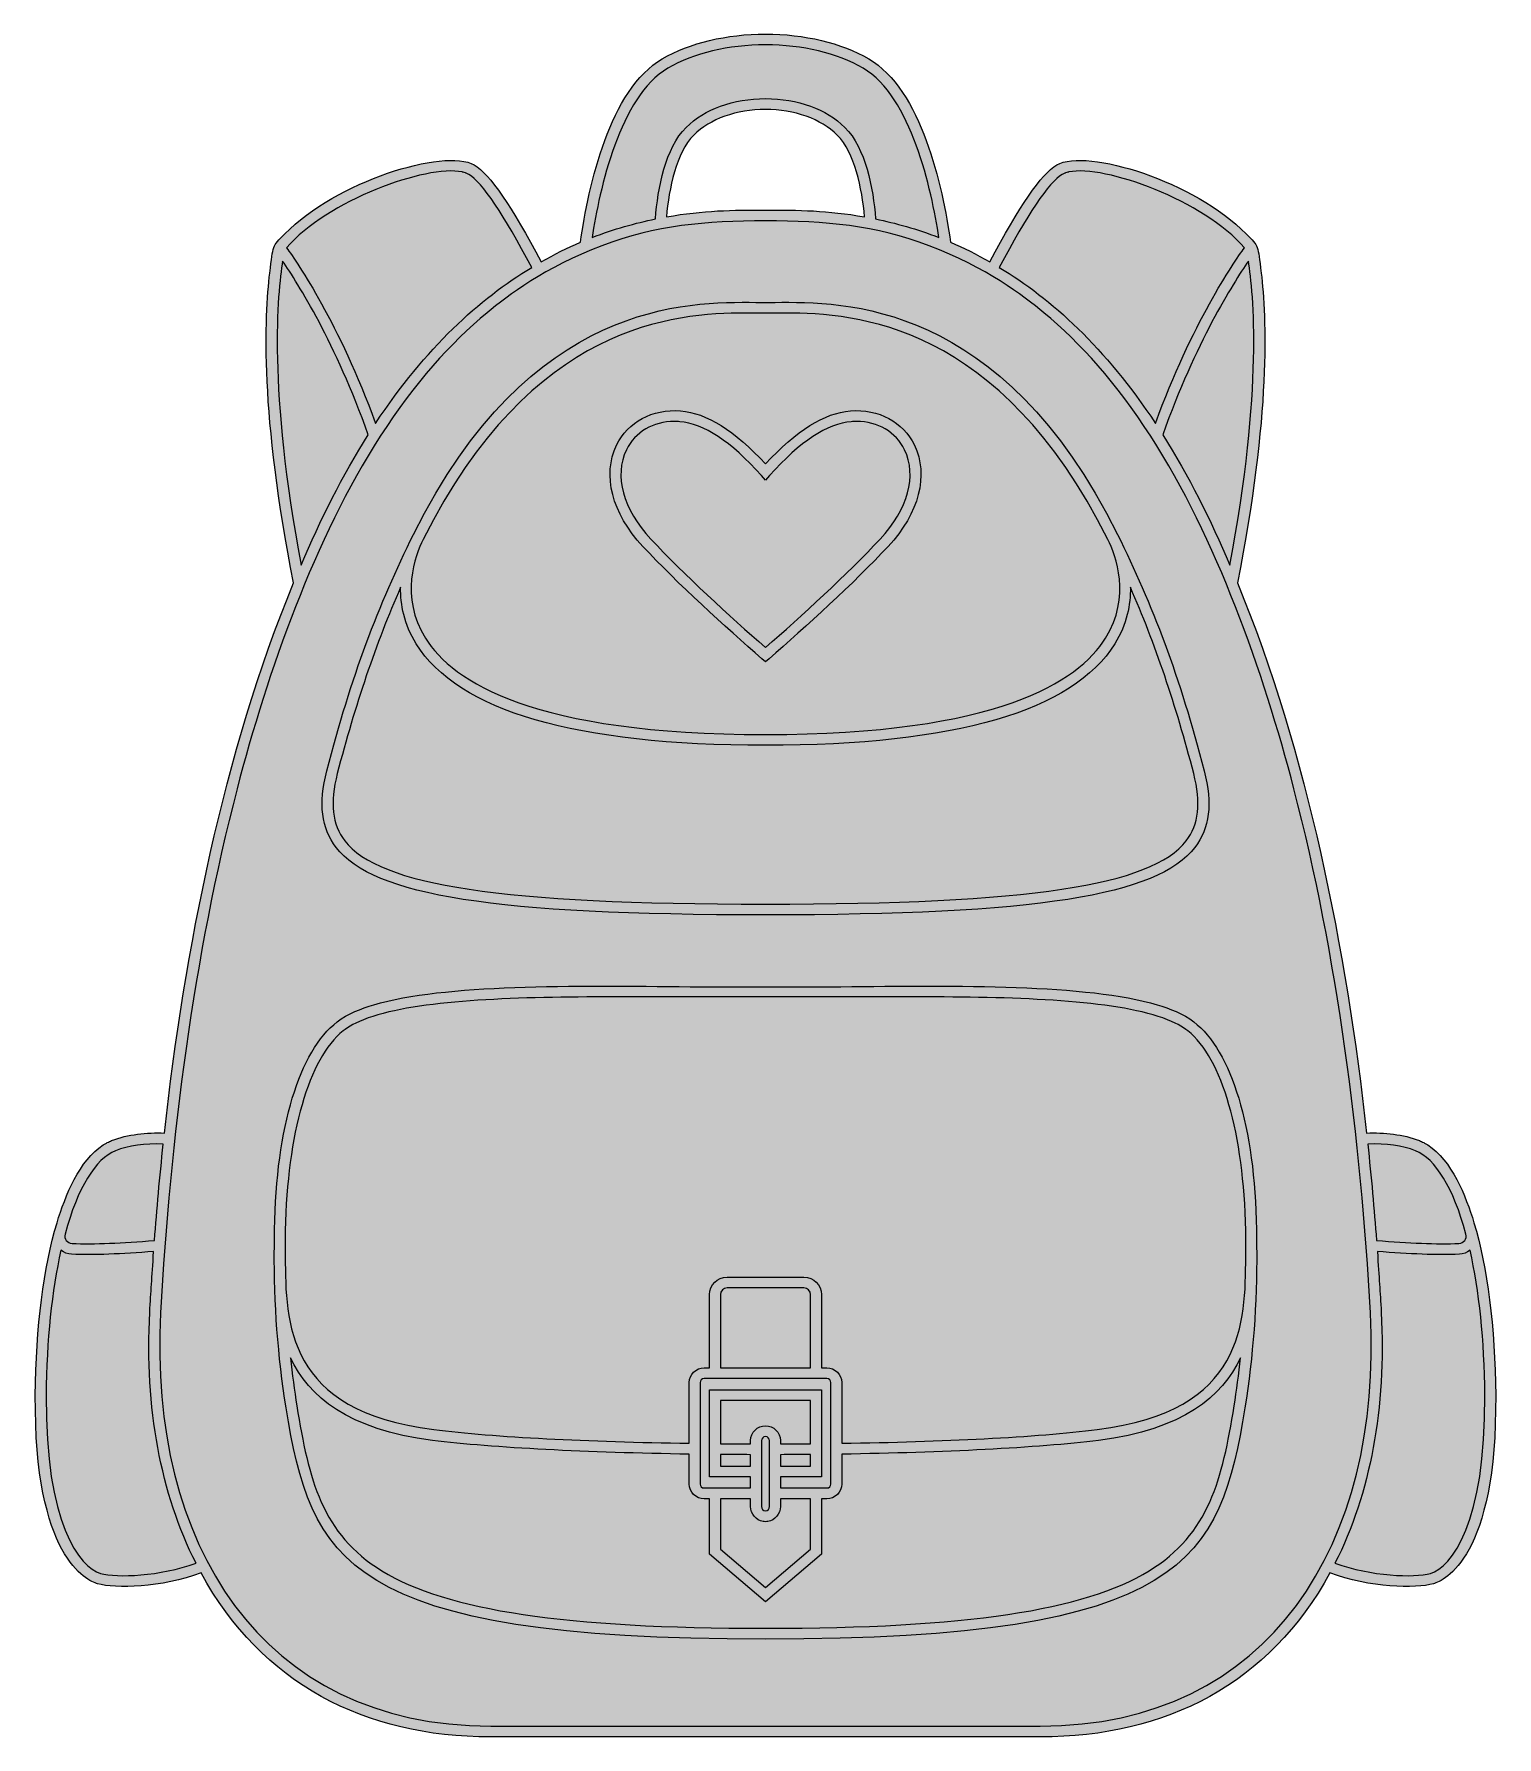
# Model space of a CAD drawing. Header units: inches. Extents: x 0.31 to 3.69, y -3.96 to -0.04.
import ezdxf

# ---------------------------------------------------------------- set-up
doc = ezdxf.new("R2010")
doc.units = ezdxf.units.IN
doc.header["$MEASUREMENT"] = 0
doc.layers.add('Backpack', color=7, linetype='Continuous', lineweight=0)

msp = doc.modelspace()

# ---------------------------------------------------------------- hatches: boundary and pattern name
at = {"layer": 'Backpack', "true_color": 0xf8e0c5, "transparency": 33554687}
h = msp.add_hatch(color=254, dxfattribs=at)
h.dxf.hatch_style = 2
edge = h.paths.add_edge_path()
edge.add_spline(control_points=[(2, -0.4442), (1.9241, -0.4442), (1.8577, -0.4447), (1.7717, -0.4599), (1.7777, -0.3935), (1.7937, -0.3125), (1.8349, -0.2713), (1.8718, -0.2345), (1.9335, -0.2124), (2, -0.2124), (2.0665, -0.2124), (2.1282, -0.2345), (2.1651, -0.2713), (2.2063, -0.3125), (2.2223, -0.3935), (2.2283, -0.4599), (2.1423, -0.4447), (2.0759, -0.4442), (2, -0.4442)], knot_values=[0, 0, 0, 0, 1, 1, 1, 2, 2, 2, 3, 3, 3, 4, 4, 4, 5, 5, 5, 6, 6, 6, 6], degree=3, periodic=0)
edge = h.paths.add_edge_path()
edge.add_spline(control_points=[(3.6328, -2.7781), (3.6142, -2.7162), (3.5808, -2.6338), (3.5264, -2.5989), (3.5255, -2.5984), (3.5178, -2.5939), (3.517, -2.5935), (3.5137, -2.5918), (3.5104, -2.5903), (3.507, -2.589), (3.469, -2.5741), (3.4263, -2.57), (3.3852, -2.5714), (3.3387, -2.1503), (3.2495, -1.6969), (3.0878, -1.3036), (3.1645, -0.9173), (3.1548, -0.6899), (3.1424, -0.5894), (3.1341, -0.5224), (3.1381, -0.5299), (3.1079, -0.4991), (2.9901, -0.379), (2.7403, -0.3), (2.6712, -0.3404), (2.6358, -0.3612), (2.584, -0.4363), (2.5173, -0.5637), (2.4866, -0.5462), (2.4562, -0.5313), (2.4265, -0.5186), (2.4078, -0.3872), (2.359, -0.166), (2.2378, -0.0958), (2.1742, -0.0589), (2.0897, -0.0386), (2, -0.0386), (1.9103, -0.0386), (1.8258, -0.0589), (1.7622, -0.0958), (1.641, -0.166), (1.5922, -0.3872), (1.5735, -0.5186), (1.5438, -0.5313), (1.5134, -0.5462), (1.4827, -0.5637), (1.416, -0.4363), (1.3642, -0.3612), (1.3288, -0.3404), (1.2597, -0.3), (1.0099, -0.379), (0.8921, -0.4991), (0.8619, -0.5299), (0.8659, -0.5224), (0.8576, -0.5894), (0.8452, -0.6899), (0.8355, -0.9173), (0.9122, -1.3036), (0.7505, -1.6969), (0.6613, -2.1503), (0.6148, -2.5714), (0.5737, -2.57), (0.531, -2.5741), (0.493, -2.589), (0.4896, -2.5903), (0.4863, -2.5918), (0.483, -2.5935), (0.4822, -2.5939), (0.4745, -2.5984), (0.4736, -2.5989), (0.4192, -2.6338), (0.3858, -2.7162), (0.3672, -2.7781), (0.3364, -2.8805), (0.3184, -3.0175), (0.3171, -3.1761), (0.3142, -3.5495), (0.436, -3.6033), (0.4605, -3.6102), (0.5015, -3.6219), (0.608, -3.6193), (0.6993, -3.5853), (0.839, -3.8406), (1.0757, -3.9632), (1.3667, -3.9632), (1.3667, -3.9632), (2.6333, -3.9632), (2.6333, -3.9632), (2.9243, -3.9632), (3.161, -3.8406), (3.3007, -3.5853), (3.392, -3.6193), (3.4985, -3.6219), (3.5395, -3.6102), (3.564, -3.6033), (3.6858, -3.5495), (3.6829, -3.1761), (3.6816, -3.0175), (3.6636, -2.8805), (3.6328, -2.7781)], knot_values=[0, 0, 0, 0, 1, 1, 1, 2, 2, 2, 3, 3, 3, 4, 4, 4, 5, 5, 5, 6, 6, 6, 7, 7, 7, 8, 8, 8, 9, 9, 9, 10, 10, 10, 11, 11, 11, 12, 12, 12, 13, 13, 13, 14, 14, 14, 15, 15, 15, 16, 16, 16, 17, 17, 17, 18, 18, 18, 19, 19, 19, 20, 20, 20, 21, 21, 21, 22, 22, 22, 23, 23, 23, 24, 24, 24, 25, 25, 25, 26, 26, 26, 27, 27, 27, 28, 28, 28, 29, 29, 29, 30, 30, 30, 31, 31, 31, 32, 32, 32, 33, 33, 33, 33], degree=3, periodic=0)
at = {"layer": 'Backpack', "true_color": 0x333333, "transparency": 33554687}
h = msp.add_hatch(color=250, dxfattribs=at)
h.dxf.hatch_style = 2
edge = h.paths.add_edge_path()
edge.add_spline(control_points=[(3.1068, -2.8575), (3.106, -3.0072), (3.105, -3.2124), (2.7647, -3.2549), (2.624, -3.2725), (2.4074, -3.283), (2.1757, -3.2865), (2.1757, -3.2865), (2.1757, -3.1467), (2.1757, -3.1467), (2.1757, -3.1278), (2.1603, -3.1125), (2.1415, -3.1125), (2.1415, -3.1125), (2.1289, -3.1125), (2.1289, -3.1125), (2.1289, -3.1125), (2.1289, -2.9438), (2.1289, -2.9438), (2.1289, -2.9215), (2.1108, -2.9034), (2.0885, -2.9034), (2.0885, -2.9034), (1.9115, -2.9034), (1.9115, -2.9034), (1.8892, -2.9034), (1.8711, -2.9215), (1.8711, -2.9438), (1.8711, -2.9438), (1.8711, -3.1125), (1.8711, -3.1125), (1.8711, -3.1125), (1.8585, -3.1125), (1.8585, -3.1125), (1.8397, -3.1125), (1.8243, -3.1278), (1.8243, -3.1467), (1.8243, -3.1467), (1.8243, -3.2865), (1.8243, -3.2865), (1.5926, -3.283), (1.376, -3.2725), (1.2353, -3.2549), (0.895, -3.2124), (0.894, -3.0072), (0.8932, -2.8575), (0.8932, -2.8575), (0.8932, -2.7961), (0.8932, -2.7961), (0.8974, -2.5731), (0.9474, -2.399), (1.0266, -2.3362), (1.0392, -2.3263), (1.0541, -2.317), (1.084, -2.3063), (1.1992, -2.2654), (1.4148, -2.2578), (1.6286, -2.2578), (1.6286, -2.2578), (2.3714, -2.2578), (2.3714, -2.2578), (2.5852, -2.2578), (2.8008, -2.2654), (2.916, -2.3063), (2.9459, -2.317), (2.9608, -2.3263), (2.9734, -2.3362), (3.0526, -2.399), (3.1026, -2.5731), (3.1068, -2.7961), (3.1068, -2.7961), (3.1068, -2.8575), (3.1068, -2.8575)], knot_values=[0, 0, 0, 0, 1, 1, 1, 2, 2, 2, 3, 3, 3, 4, 4, 4, 5, 5, 5, 6, 6, 6, 7, 7, 7, 8, 8, 8, 9, 9, 9, 10, 10, 10, 11, 11, 11, 12, 12, 12, 13, 13, 13, 14, 14, 14, 15, 15, 15, 16, 16, 16, 17, 17, 17, 18, 18, 18, 19, 19, 19, 20, 20, 20, 21, 21, 21, 22, 22, 22, 23, 23, 23, 24, 24, 24, 24], degree=3, periodic=0)
edge = h.paths.add_edge_path()
edge.add_spline(control_points=[(1.9658, -3.3127), (1.9658, -3.3127), (1.9658, -3.3391), (1.9658, -3.3391), (1.9658, -3.3391), (1.8961, -3.3391), (1.8961, -3.3391), (1.8961, -3.3391), (1.8961, -3.3124), (1.8961, -3.3124), (1.9193, -3.3126), (1.9425, -3.3126), (1.9658, -3.3127)], knot_values=[0, 0, 0, 0, 1, 1, 1, 2, 2, 2, 3, 3, 3, 4, 4, 4, 4], degree=3, periodic=0)
edge = h.paths.add_edge_path()
edge.add_spline(control_points=[(2.0092, -3.2802), (2.0092, -3.2802), (2.0092, -3.4318), (2.0092, -3.4318), (2.0092, -3.4371), (2.0056, -3.4422), (2, -3.4422), (1.9944, -3.4422), (1.9908, -3.4371), (1.9908, -3.4318), (1.9908, -3.4318), (1.9908, -3.2802), (1.9908, -3.2802), (1.9908, -3.2751), (1.9949, -3.271), (2, -3.271), (2.0051, -3.271), (2.0092, -3.2751), (2.0092, -3.2802)], knot_values=[0, 0, 0, 0, 1, 1, 1, 2, 2, 2, 3, 3, 3, 4, 4, 4, 5, 5, 5, 6, 6, 6, 6], degree=3, periodic=0)
edge = h.paths.add_edge_path()
edge.add_spline(control_points=[(2.1039, -3.3124), (2.1039, -3.3124), (2.1039, -3.3391), (2.1039, -3.3391), (2.1039, -3.3391), (2.0342, -3.3391), (2.0342, -3.3391), (2.0342, -3.3391), (2.0342, -3.3127), (2.0342, -3.3127), (2.0575, -3.3126), (2.0807, -3.3126), (2.1039, -3.3124)], knot_values=[0, 0, 0, 0, 1, 1, 1, 2, 2, 2, 3, 3, 3, 4, 4, 4, 4], degree=3, periodic=0)
edge = h.paths.add_edge_path()
edge.add_spline(control_points=[(2.0342, -3.2877), (2.0342, -3.2877), (2.0342, -3.2802), (2.0342, -3.2802), (2.0342, -3.2613), (2.0188, -3.246), (2, -3.246), (1.9812, -3.246), (1.9658, -3.2613), (1.9658, -3.2802), (1.9658, -3.2802), (1.9658, -3.2877), (1.9658, -3.2877), (1.9425, -3.2876), (1.9193, -3.2876), (1.8961, -3.2874), (1.8961, -3.2874), (1.8961, -3.1879), (1.8961, -3.1879), (1.8961, -3.1879), (2.1039, -3.1879), (2.1039, -3.1879), (2.1039, -3.1879), (2.1039, -3.2874), (2.1039, -3.2874), (2.0807, -3.2876), (2.0575, -3.2876), (2.0342, -3.2877)], knot_values=[0, 0, 0, 0, 1, 1, 1, 2, 2, 2, 3, 3, 3, 4, 4, 4, 5, 5, 5, 6, 6, 6, 7, 7, 7, 8, 8, 8, 9, 9, 9, 9], degree=3, periodic=0)
edge = h.paths.add_edge_path()
edge.add_spline(control_points=[(1.9945, -3.4668), (1.9963, -3.467), (1.9982, -3.4672), (2, -3.4672), (2.0018, -3.4672), (2.0037, -3.467), (2.0055, -3.4668), (2.0219, -3.4641), (2.0342, -3.4491), (2.0342, -3.4318), (2.0342, -3.4318), (2.0342, -3.4145), (2.0342, -3.4145), (2.0342, -3.4145), (2.1039, -3.4145), (2.1039, -3.4145), (2.1039, -3.4145), (2.1039, -3.5305), (2.1039, -3.5305), (2.1039, -3.5305), (2, -3.619), (2, -3.619), (2, -3.619), (1.8961, -3.5305), (1.8961, -3.5305), (1.8961, -3.5305), (1.8961, -3.4145), (1.8961, -3.4145), (1.8961, -3.4145), (1.9658, -3.4145), (1.9658, -3.4145), (1.9658, -3.4145), (1.9658, -3.4318), (1.9658, -3.4318), (1.9658, -3.4491), (1.9781, -3.4641), (1.9945, -3.4668)], knot_values=[0, 0, 0, 0, 1, 1, 1, 2, 2, 2, 3, 3, 3, 4, 4, 4, 5, 5, 5, 6, 6, 6, 7, 7, 7, 8, 8, 8, 9, 9, 9, 10, 10, 10, 11, 11, 11, 12, 12, 12, 12], degree=3, periodic=0)
edge = h.paths.add_edge_path()
edge.add_spline(control_points=[(1.8961, -3.1125), (1.8961, -3.1125), (1.8961, -2.9438), (1.8961, -2.9438), (1.8961, -2.9353), (1.903, -2.9284), (1.9115, -2.9284), (1.9115, -2.9284), (2.0885, -2.9284), (2.0885, -2.9284), (2.097, -2.9284), (2.1039, -2.9353), (2.1039, -2.9438), (2.1039, -2.9438), (2.1039, -3.1125), (2.1039, -3.1125), (2.1039, -3.1125), (1.8961, -3.1125), (1.8961, -3.1125)], knot_values=[0, 0, 0, 0, 1, 1, 1, 2, 2, 2, 3, 3, 3, 4, 4, 4, 5, 5, 5, 6, 6, 6, 6], degree=3, periodic=0)
edge = h.paths.add_edge_path()
edge.add_spline(control_points=[(2.1415, -3.1375), (2.1465, -3.1375), (2.1507, -3.1416), (2.1507, -3.1467), (2.1507, -3.1467), (2.1507, -3.3803), (2.1507, -3.3803), (2.1507, -3.3854), (2.1465, -3.3895), (2.1415, -3.3895), (2.1415, -3.3895), (2.0342, -3.3895), (2.0342, -3.3895), (2.0342, -3.3895), (2.0342, -3.3641), (2.0342, -3.3641), (2.0342, -3.3641), (2.1289, -3.3641), (2.1289, -3.3641), (2.1289, -3.3641), (2.1289, -3.1629), (2.1289, -3.1629), (2.1289, -3.1629), (1.8711, -3.1629), (1.8711, -3.1629), (1.8711, -3.1629), (1.8711, -3.3641), (1.8711, -3.3641), (1.8711, -3.3641), (1.9658, -3.3641), (1.9658, -3.3641), (1.9658, -3.3641), (1.9658, -3.3895), (1.9658, -3.3895), (1.9658, -3.3895), (1.8585, -3.3895), (1.8585, -3.3895), (1.8535, -3.3895), (1.8493, -3.3854), (1.8493, -3.3803), (1.8493, -3.3803), (1.8493, -3.1467), (1.8493, -3.1467), (1.8493, -3.1416), (1.8535, -3.1375), (1.8585, -3.1375), (1.8585, -3.1375), (2.1415, -3.1375), (2.1415, -3.1375)], knot_values=[0, 0, 0, 0, 1, 1, 1, 2, 2, 2, 3, 3, 3, 4, 4, 4, 5, 5, 5, 6, 6, 6, 7, 7, 7, 8, 8, 8, 9, 9, 9, 10, 10, 10, 11, 11, 11, 12, 12, 12, 13, 13, 13, 14, 14, 14, 15, 15, 15, 16, 16, 16, 16], degree=3, periodic=0)
edge = h.paths.add_edge_path()
edge.add_spline(control_points=[(3.0801, -3.2005), (3.0527, -3.3696), (3.0226, -3.4957), (2.884, -3.5804), (2.7341, -3.672), (2.4614, -3.7128), (2, -3.7128), (1.5386, -3.7128), (1.2659, -3.672), (1.116, -3.5804), (0.9774, -3.4957), (0.9473, -3.3696), (0.9199, -3.2005), (0.914, -3.1642), (0.9092, -3.127), (0.9052, -3.0894), (0.9473, -3.1786), (1.0375, -3.2554), (1.2322, -3.2797), (1.3738, -3.2974), (1.5915, -3.308), (1.8243, -3.3115), (1.8243, -3.3115), (1.8243, -3.3803), (1.8243, -3.3803), (1.8243, -3.3992), (1.8397, -3.4145), (1.8585, -3.4145), (1.8585, -3.4145), (1.8711, -3.4145), (1.8711, -3.4145), (1.8711, -3.4145), (1.8711, -3.5421), (1.8711, -3.5421), (1.8711, -3.5421), (2, -3.6518), (2, -3.6518), (2, -3.6518), (2.1289, -3.5421), (2.1289, -3.5421), (2.1289, -3.5421), (2.1289, -3.4145), (2.1289, -3.4145), (2.1289, -3.4145), (2.1415, -3.4145), (2.1415, -3.4145), (2.1603, -3.4145), (2.1757, -3.3992), (2.1757, -3.3803), (2.1757, -3.3803), (2.1757, -3.3115), (2.1757, -3.3115), (2.4085, -3.308), (2.6262, -3.2974), (2.7678, -3.2797), (2.9625, -3.2554), (3.0527, -3.1786), (3.0948, -3.0894), (3.0908, -3.127), (3.086, -3.1642), (3.0801, -3.2005)], knot_values=[0, 0, 0, 0, 1, 1, 1, 2, 2, 2, 3, 3, 3, 4, 4, 4, 5, 5, 5, 6, 6, 6, 7, 7, 7, 8, 8, 8, 9, 9, 9, 10, 10, 10, 11, 11, 11, 12, 12, 12, 13, 13, 13, 14, 14, 14, 15, 15, 15, 16, 16, 16, 17, 17, 17, 18, 18, 18, 19, 19, 19, 20, 20, 20, 20], degree=3, periodic=0)
edge = h.paths.add_edge_path()
edge.add_spline(control_points=[(2.9871, -2.3151), (2.9628, -2.2962), (2.9322, -2.2846), (2.9025, -2.2758), (2.7409, -2.2279), (2.4419, -2.2312), (2.1734, -2.2343), (2.1337, -2.2347), (1.8663, -2.2347), (1.8266, -2.2343), (1.5581, -2.2312), (1.2591, -2.2279), (1.0975, -2.2758), (1.0678, -2.2846), (1.0372, -2.2962), (1.0129, -2.3151), (0.9255, -2.3827), (0.8727, -2.5575), (0.8683, -2.7939), (0.8682, -2.7942), (0.868, -2.8417), (0.868, -2.8417), (0.8669, -2.9623), (0.8763, -3.0878), (0.8952, -3.2045), (0.952, -3.555), (1.0269, -3.7378), (2, -3.7378), (2.9731, -3.7378), (3.048, -3.555), (3.1048, -3.2045), (3.1237, -3.0878), (3.1331, -2.9623), (3.132, -2.8417), (3.132, -2.8417), (3.1318, -2.7942), (3.1317, -2.7939), (3.1273, -2.5575), (3.0745, -2.3827), (2.9871, -2.3151)], knot_values=[0, 0, 0, 0, 1, 1, 1, 2, 2, 2, 3, 3, 3, 4, 4, 4, 5, 5, 5, 6, 6, 6, 7, 7, 7, 8, 8, 8, 9, 9, 9, 10, 10, 10, 11, 11, 11, 12, 12, 12, 13, 13, 13, 13], degree=3, periodic=0)
edge = h.paths.add_edge_path()
edge.add_spline(control_points=[(1.0132, -1.7428), (1.0535, -1.5863), (1.1025, -1.4425), (1.1591, -1.3133), (1.1585, -1.3534), (1.167, -1.3988), (1.195, -1.444), (1.2913, -1.5992), (1.5621, -1.6778), (2, -1.6778), (2.4379, -1.6778), (2.7087, -1.5992), (2.805, -1.444), (2.833, -1.3988), (2.8415, -1.3534), (2.8409, -1.3133), (2.8975, -1.4425), (2.9465, -1.5863), (2.9868, -1.7428), (3.0043, -1.8109), (2.9989, -1.8602), (2.9697, -1.8979), (2.8895, -2.0015), (2.6085, -2.0437), (2, -2.0437), (1.3915, -2.0437), (1.1105, -2.0015), (1.0303, -1.8979), (1.0011, -1.8602), (0.9957, -1.8109), (1.0132, -1.7428)], knot_values=[0, 0, 0, 0, 1, 1, 1, 2, 2, 2, 3, 3, 3, 4, 4, 4, 5, 5, 5, 6, 6, 6, 7, 7, 7, 8, 8, 8, 9, 9, 9, 10, 10, 10, 10], degree=3, periodic=0)
edge = h.paths.add_edge_path()
edge.add_spline(control_points=[(1.2108, -1.2034), (1.4609, -0.7043), (1.7919, -0.6818), (1.9534, -0.6818), (1.9626, -0.6819), (2.0374, -0.6819), (2.0466, -0.6818), (2.2081, -0.6818), (2.5391, -0.7043), (2.7892, -1.2034), (2.8075, -1.24), (2.843, -1.3354), (2.7838, -1.4308), (2.7209, -1.5321), (2.5339, -1.6529), (2, -1.6529), (1.4661, -1.6529), (1.2791, -1.5321), (1.2162, -1.4308), (1.157, -1.3354), (1.1925, -1.24), (1.2108, -1.2034)], knot_values=[0, 0, 0, 0, 1, 1, 1, 2, 2, 2, 3, 3, 3, 4, 4, 4, 5, 5, 5, 6, 6, 6, 7, 7, 7, 7], degree=3, periodic=0)
edge = h.paths.add_edge_path()
edge.add_spline(control_points=[(2, -2.0687), (2.6253, -2.0687), (2.9028, -2.0251), (2.9895, -1.9132), (3.0238, -1.8689), (3.0306, -1.8128), (3.011, -1.7366), (2.9552, -1.5199), (2.8913, -1.3529), (2.8113, -1.1917), (2.5434, -0.6517), (2.1783, -0.6553), (2.0223, -0.657), (2.0183, -0.657), (1.9817, -0.657), (1.9777, -0.657), (1.8217, -0.6553), (1.4566, -0.6517), (1.1887, -1.1917), (1.1087, -1.3529), (1.0448, -1.5199), (0.989, -1.7366), (0.9694, -1.8128), (0.9762, -1.8689), (1.0105, -1.9132), (1.0972, -2.0251), (1.3747, -2.0687), (2, -2.0687)], knot_values=[0, 0, 0, 0, 1, 1, 1, 2, 2, 2, 3, 3, 3, 4, 4, 4, 5, 5, 5, 6, 6, 6, 7, 7, 7, 8, 8, 8, 9, 9, 9, 9], degree=3, periodic=0)
edge = h.paths.add_edge_path()
edge.add_spline(control_points=[(3.5326, -3.5862), (3.4946, -3.597), (3.3952, -3.5929), (3.3125, -3.5629), (3.3936, -3.4033), (3.431, -3.2049), (3.4191, -2.9846), (3.4163, -2.9343), (3.4144, -2.9083), (3.4101, -2.8442), (3.4842, -2.8505), (3.5477, -2.8528), (3.5991, -2.8509), (3.6083, -2.8506), (3.6168, -2.8472), (3.6238, -2.8417), (3.6446, -2.9339), (3.6569, -3.0483), (3.6579, -3.1763), (3.6601, -3.471), (3.5802, -3.5726), (3.5326, -3.5862)], knot_values=[0, 0, 0, 0, 1, 1, 1, 2, 2, 2, 3, 3, 3, 4, 4, 4, 5, 5, 5, 6, 6, 6, 7, 7, 7, 7], degree=3, periodic=0)
edge = h.paths.add_edge_path()
edge.add_spline(control_points=[(2.6333, -3.9382), (2.6333, -3.9382), (1.3667, -3.9382), (1.3667, -3.9382), (0.8361, -3.9382), (0.5772, -3.5143), (0.6059, -2.986), (0.6278, -2.5845), (0.6816, -2.1645), (0.7821, -1.7785), (0.8527, -1.5075), (0.9607, -1.2009), (1.1121, -0.9654), (1.1909, -0.8427), (1.2746, -0.7505), (1.3582, -0.681), (1.4058, -0.6414), (1.4918, -0.5765), (1.6228, -0.5265), (1.7473, -0.479), (1.8618, -0.4694), (2, -0.4692), (2.1382, -0.4694), (2.2527, -0.479), (2.3772, -0.5265), (2.5082, -0.5765), (2.5942, -0.6414), (2.6418, -0.681), (2.7254, -0.7505), (2.8091, -0.8427), (2.8879, -0.9654), (3.0393, -1.2009), (3.1473, -1.5075), (3.2179, -1.7785), (3.3184, -2.1645), (3.3722, -2.5845), (3.3941, -2.986), (3.4228, -3.5143), (3.1639, -3.9382), (2.6333, -3.9382)], knot_values=[0, 0, 0, 0, 1, 1, 1, 2, 2, 2, 3, 3, 3, 4, 4, 4, 5, 5, 5, 6, 6, 6, 7, 7, 7, 8, 8, 8, 9, 9, 9, 10, 10, 10, 11, 11, 11, 12, 12, 12, 13, 13, 13, 13], degree=3, periodic=0)
edge = h.paths.add_edge_path()
edge.add_spline(control_points=[(0.4674, -3.5862), (0.4198, -3.5726), (0.3399, -3.471), (0.3421, -3.1763), (0.3431, -3.0483), (0.3554, -2.9339), (0.3762, -2.8417), (0.3832, -2.8472), (0.3917, -2.8506), (0.4009, -2.8509), (0.4523, -2.8528), (0.5158, -2.8505), (0.5899, -2.8442), (0.5856, -2.9083), (0.5837, -2.9343), (0.5809, -2.9846), (0.569, -3.2049), (0.6064, -3.4033), (0.6875, -3.5629), (0.6048, -3.5929), (0.5054, -3.597), (0.4674, -3.5862)], knot_values=[0, 0, 0, 0, 1, 1, 1, 2, 2, 2, 3, 3, 3, 4, 4, 4, 5, 5, 5, 6, 6, 6, 7, 7, 7, 7], degree=3, periodic=0)
edge = h.paths.add_edge_path()
edge.add_spline(control_points=[(0.3857, -2.8042), (0.4146, -2.6984), (0.4559, -2.6303), (0.502, -2.6123), (0.5325, -2.6004), (0.5696, -2.5954), (0.6121, -2.5967), (0.6039, -2.6732), (0.5972, -2.7475), (0.5918, -2.8189), (0.5171, -2.8254), (0.4531, -2.8278), (0.4018, -2.826), (0.3906, -2.8256), (0.3828, -2.8148), (0.3857, -2.8042)], knot_values=[0, 0, 0, 0, 1, 1, 1, 2, 2, 2, 3, 3, 3, 4, 4, 4, 5, 5, 5, 5], degree=3, periodic=0)
edge = h.paths.add_edge_path()
edge.add_spline(control_points=[(0.8871, -0.5618), (0.9227, -0.6134), (1.0095, -0.751), (1.0844, -0.962), (1.0246, -1.0565), (0.9741, -1.1582), (0.9297, -1.2623), (0.8532, -0.8579), (0.8752, -0.635), (0.8871, -0.5618)], knot_values=[0, 0, 0, 0, 1, 1, 1, 2, 2, 2, 3, 3, 3, 3], degree=3, periodic=0)
edge = h.paths.add_edge_path()
edge.add_spline(control_points=[(1.3008, -0.3565), (1.3021, -0.3568), (1.3031, -0.3567), (1.3086, -0.3587), (1.309, -0.3588), (1.3095, -0.3589), (1.3099, -0.3591), (1.3122, -0.3599), (1.3142, -0.3609), (1.3161, -0.362), (1.3467, -0.3799), (1.398, -0.4559), (1.4611, -0.5763), (1.3411, -0.6489), (1.2166, -0.7615), (1.1014, -0.9358), (1.0176, -0.7063), (0.9211, -0.5656), (0.8963, -0.5315), (0.9879, -0.4228), (1.2192, -0.339), (1.3008, -0.3565)], knot_values=[0, 0, 0, 0, 1, 1, 1, 2, 2, 2, 3, 3, 3, 4, 4, 4, 5, 5, 5, 6, 6, 6, 7, 7, 7, 7], degree=3, periodic=0)
edge = h.paths.add_edge_path()
edge.add_spline(control_points=[(2.2283, -0.4599), (2.1423, -0.4447), (2.0759, -0.4442), (2, -0.4442), (1.9241, -0.4442), (1.8577, -0.4447), (1.7717, -0.4599), (1.7777, -0.3935), (1.7937, -0.3125), (1.8349, -0.2713), (1.8718, -0.2345), (1.9335, -0.2124), (2, -0.2124), (2.0665, -0.2124), (2.1282, -0.2345), (2.1651, -0.2713), (2.2063, -0.3125), (2.2223, -0.3935), (2.2283, -0.4599)], knot_values=[0, 0, 0, 0, 1, 1, 1, 2, 2, 2, 3, 3, 3, 4, 4, 4, 5, 5, 5, 6, 6, 6, 6], degree=3, periodic=0)
edge = h.paths.add_edge_path()
edge.add_spline(control_points=[(1.7748, -0.1174), (1.8346, -0.0827), (1.9146, -0.0636), (2, -0.0636), (2.0854, -0.0636), (2.1654, -0.0827), (2.2252, -0.1174), (2.3359, -0.1816), (2.3825, -0.3967), (2.3996, -0.5076), (2.3486, -0.4877), (2.2996, -0.4741), (2.2538, -0.4647), (2.248, -0.3928), (2.2307, -0.3016), (2.1828, -0.2537), (2.1407, -0.2116), (2.0741, -0.1874), (2, -0.1874), (1.9259, -0.1874), (1.8593, -0.2116), (1.8172, -0.2537), (1.7693, -0.3016), (1.752, -0.3928), (1.7462, -0.4647), (1.7004, -0.4741), (1.6514, -0.4877), (1.6004, -0.5076), (1.6175, -0.3967), (1.6641, -0.1816), (1.7748, -0.1174)], knot_values=[0, 0, 0, 0, 1, 1, 1, 2, 2, 2, 3, 3, 3, 4, 4, 4, 5, 5, 5, 6, 6, 6, 7, 7, 7, 8, 8, 8, 9, 9, 9, 10, 10, 10, 10], degree=3, periodic=0)
edge = h.paths.add_edge_path()
edge.add_spline(control_points=[(2.6839, -0.362), (2.6858, -0.3609), (2.6878, -0.3599), (2.6901, -0.3591), (2.6905, -0.3589), (2.691, -0.3588), (2.6914, -0.3587), (2.6969, -0.3567), (2.6979, -0.3568), (2.6992, -0.3565), (2.7808, -0.339), (3.0121, -0.4228), (3.1037, -0.5315), (3.0789, -0.5656), (2.9824, -0.7063), (2.8986, -0.9358), (2.7834, -0.7615), (2.6589, -0.6489), (2.5389, -0.5763), (2.602, -0.4559), (2.6533, -0.3799), (2.6839, -0.362)], knot_values=[0, 0, 0, 0, 1, 1, 1, 2, 2, 2, 3, 3, 3, 4, 4, 4, 5, 5, 5, 6, 6, 6, 7, 7, 7, 7], degree=3, periodic=0)
edge = h.paths.add_edge_path()
edge.add_spline(control_points=[(3.1129, -0.5618), (3.1248, -0.635), (3.1468, -0.8579), (3.0703, -1.2623), (3.0259, -1.1582), (2.9754, -1.0565), (2.9156, -0.962), (2.9905, -0.751), (3.0773, -0.6134), (3.1129, -0.5618)], knot_values=[0, 0, 0, 0, 1, 1, 1, 2, 2, 2, 3, 3, 3, 3], degree=3, periodic=0)
edge = h.paths.add_edge_path()
edge.add_spline(control_points=[(3.498, -2.6123), (3.5441, -2.6303), (3.5854, -2.6984), (3.6143, -2.8042), (3.6172, -2.8148), (3.6094, -2.8256), (3.5982, -2.826), (3.5469, -2.8278), (3.4829, -2.8254), (3.4082, -2.8189), (3.4028, -2.7475), (3.3961, -2.6732), (3.3879, -2.5967), (3.4304, -2.5954), (3.4675, -2.6004), (3.498, -2.6123)], knot_values=[0, 0, 0, 0, 1, 1, 1, 2, 2, 2, 3, 3, 3, 4, 4, 4, 5, 5, 5, 5], degree=3, periodic=0)
edge = h.paths.add_edge_path()
edge.add_spline(control_points=[(3.6328, -2.7781), (3.6142, -2.7162), (3.5808, -2.6338), (3.5264, -2.5989), (3.5255, -2.5984), (3.5178, -2.5939), (3.517, -2.5935), (3.5137, -2.5918), (3.5104, -2.5903), (3.507, -2.589), (3.469, -2.5741), (3.4263, -2.57), (3.3852, -2.5714), (3.3387, -2.1503), (3.2495, -1.6969), (3.0878, -1.3036), (3.1645, -0.9173), (3.1548, -0.6899), (3.1424, -0.5894), (3.1341, -0.5224), (3.1381, -0.5299), (3.1079, -0.4991), (2.9901, -0.379), (2.7403, -0.3), (2.6712, -0.3404), (2.6358, -0.3612), (2.584, -0.4363), (2.5173, -0.5637), (2.4866, -0.5462), (2.4562, -0.5313), (2.4265, -0.5186), (2.4078, -0.3872), (2.359, -0.166), (2.2378, -0.0958), (2.1742, -0.0589), (2.0897, -0.0386), (2, -0.0386), (1.9103, -0.0386), (1.8258, -0.0589), (1.7622, -0.0958), (1.641, -0.166), (1.5922, -0.3872), (1.5735, -0.5186), (1.5438, -0.5313), (1.5134, -0.5462), (1.4827, -0.5637), (1.416, -0.4363), (1.3642, -0.3612), (1.3288, -0.3404), (1.2597, -0.3), (1.0099, -0.379), (0.8921, -0.4991), (0.8619, -0.5299), (0.8659, -0.5224), (0.8576, -0.5894), (0.8452, -0.6899), (0.8355, -0.9173), (0.9122, -1.3036), (0.7505, -1.6969), (0.6613, -2.1503), (0.6148, -2.5714), (0.5737, -2.57), (0.531, -2.5741), (0.493, -2.589), (0.4896, -2.5903), (0.4863, -2.5918), (0.483, -2.5935), (0.4822, -2.5939), (0.4745, -2.5984), (0.4736, -2.5989), (0.4192, -2.6338), (0.3858, -2.7162), (0.3672, -2.7781), (0.3364, -2.8805), (0.3184, -3.0175), (0.3171, -3.1761), (0.3142, -3.5495), (0.436, -3.6033), (0.4605, -3.6102), (0.5015, -3.6219), (0.608, -3.6193), (0.6993, -3.5853), (0.839, -3.8406), (1.0757, -3.9632), (1.3667, -3.9632), (1.3667, -3.9632), (2.6333, -3.9632), (2.6333, -3.9632), (2.9243, -3.9632), (3.161, -3.8406), (3.3007, -3.5853), (3.392, -3.6193), (3.4985, -3.6219), (3.5395, -3.6102), (3.564, -3.6033), (3.6858, -3.5495), (3.6829, -3.1761), (3.6816, -3.0175), (3.6636, -2.8805), (3.6328, -2.7781)], knot_values=[0, 0, 0, 0, 1, 1, 1, 2, 2, 2, 3, 3, 3, 4, 4, 4, 5, 5, 5, 6, 6, 6, 7, 7, 7, 8, 8, 8, 9, 9, 9, 10, 10, 10, 11, 11, 11, 12, 12, 12, 13, 13, 13, 14, 14, 14, 15, 15, 15, 16, 16, 16, 17, 17, 17, 18, 18, 18, 19, 19, 19, 20, 20, 20, 21, 21, 21, 22, 22, 22, 23, 23, 23, 24, 24, 24, 25, 25, 25, 26, 26, 26, 27, 27, 27, 28, 28, 28, 29, 29, 29, 30, 30, 30, 31, 31, 31, 32, 32, 32, 33, 33, 33, 33], degree=3, periodic=0)
edge = h.paths.add_edge_path()
edge.add_spline(control_points=[(1.6794, -0.997), (1.6993, -0.9559), (1.7411, -0.9315), (1.7902, -0.9315), (1.7942, -0.9315), (1.7982, -0.9317), (1.8023, -0.932), (1.8582, -0.9365), (1.9198, -0.9771), (1.9907, -1.0563), (1.9907, -1.0563), (2, -1.0667), (2, -1.0667), (2, -1.0667), (2.0093, -1.0563), (2.0093, -1.0563), (2.0802, -0.9771), (2.1418, -0.9365), (2.1977, -0.932), (2.2018, -0.9317), (2.2058, -0.9315), (2.2098, -0.9315), (2.2589, -0.9315), (2.3007, -0.9559), (2.3206, -0.997), (2.3495, -1.0565), (2.3284, -1.1333), (2.2643, -1.2024), (2.1896, -1.283), (2.081, -1.3815), (2, -1.4524), (1.919, -1.3815), (1.8104, -1.283), (1.7357, -1.2024), (1.6716, -1.1333), (1.6505, -1.0565), (1.6794, -0.997)], knot_values=[0, 0, 0, 0, 1, 1, 1, 2, 2, 2, 3, 3, 3, 4, 4, 4, 5, 5, 5, 6, 6, 6, 7, 7, 7, 8, 8, 8, 9, 9, 9, 10, 10, 10, 11, 11, 11, 12, 12, 12, 12], degree=3, periodic=0)
edge = h.paths.add_edge_path()
edge.add_spline(control_points=[(1.9918, -1.4784), (1.9918, -1.4784), (2, -1.4856), (2, -1.4856), (2, -1.4856), (2.0082, -1.4784), (2.0082, -1.4784), (2.0904, -1.4067), (2.2047, -1.3035), (2.2826, -1.2194), (2.354, -1.1425), (2.3766, -1.0553), (2.3431, -0.9861), (2.317, -0.9322), (2.2605, -0.902), (2.1958, -0.9071), (2.1357, -0.9119), (2.0716, -0.9519), (2, -1.0294), (1.9284, -0.9519), (1.8643, -0.9119), (1.8042, -0.9071), (1.7395, -0.902), (1.683, -0.9322), (1.6569, -0.9861), (1.6234, -1.0553), (1.646, -1.1425), (1.7174, -1.2194), (1.7953, -1.3035), (1.9096, -1.4067), (1.9918, -1.4784)], knot_values=[0, 0, 0, 0, 1, 1, 1, 2, 2, 2, 3, 3, 3, 4, 4, 4, 5, 5, 5, 6, 6, 6, 7, 7, 7, 8, 8, 8, 9, 9, 9, 10, 10, 10, 10], degree=3, periodic=0)

# ---------------------------------------------------------------- linework, layer by layer
at = {"layer": 'Backpack'}
for points, knots in [([(3.6328, -2.7781), (3.6142, -2.7162), (3.5808, -2.6338), (3.5264, -2.5989), (3.5255, -2.5984), (3.5178, -2.5939), (3.517, -2.5935), (3.5137, -2.5918), (3.5104, -2.5903), (3.507, -2.589), (3.469, -2.5741), (3.4263, -2.57), (3.3852, -2.5714), (3.3387, -2.1503), (3.2495, -1.6969), (3.0878, -1.3036), (3.1645, -0.9173), (3.1548, -0.6899), (3.1424, -0.5894), (3.1341, -0.5224), (3.1381, -0.5299), (3.1079, -0.4991), (2.9901, -0.379), (2.7403, -0.3), (2.6712, -0.3404), (2.6358, -0.3612), (2.584, -0.4363), (2.5173, -0.5637), (2.4866, -0.5462), (2.4562, -0.5313), (2.4265, -0.5186), (2.4078, -0.3872), (2.359, -0.166), (2.2378, -0.0958), (2.1742, -0.0589), (2.0897, -0.0386), (2, -0.0386), (1.9103, -0.0386), (1.8258, -0.0589), (1.7622, -0.0958), (1.641, -0.166), (1.5922, -0.3872), (1.5735, -0.5186), (1.5438, -0.5313), (1.5134, -0.5462), (1.4827, -0.5637), (1.416, -0.4363), (1.3642, -0.3612), (1.3288, -0.3404), (1.2597, -0.3), (1.0099, -0.379), (0.8921, -0.4991), (0.8619, -0.5299), (0.8659, -0.5224), (0.8576, -0.5894), (0.8452, -0.6899), (0.8355, -0.9173), (0.9122, -1.3036), (0.7505, -1.6969), (0.6613, -2.1503), (0.6148, -2.5714), (0.5737, -2.57), (0.531, -2.5741), (0.493, -2.589), (0.4896, -2.5903), (0.4863, -2.5918), (0.483, -2.5935), (0.4822, -2.5939), (0.4745, -2.5984), (0.4736, -2.5989), (0.4192, -2.6338), (0.3858, -2.7162), (0.3672, -2.7781), (0.3364, -2.8805), (0.3184, -3.0175), (0.3171, -3.1761), (0.3142, -3.5495), (0.436, -3.6033), (0.4605, -3.6102), (0.5015, -3.6219), (0.608, -3.6193), (0.6993, -3.5853), (0.839, -3.8406), (1.0757, -3.9632), (1.3667, -3.9632), (1.3667, -3.9632), (2.6333, -3.9632), (2.6333, -3.9632), (2.9243, -3.9632), (3.161, -3.8406), (3.3007, -3.5853), (3.392, -3.6193), (3.4985, -3.6219), (3.5395, -3.6102), (3.564, -3.6033), (3.6858, -3.5495), (3.6829, -3.1761), (3.6816, -3.0175), (3.6636, -2.8805), (3.6328, -2.7781)], [0, 0, 0, 0, 1, 1, 1, 2, 2, 2, 3, 3, 3, 4, 4, 4, 5, 5, 5, 6, 6, 6, 7, 7, 7, 8, 8, 8, 9, 9, 9, 10, 10, 10, 11, 11, 11, 12, 12, 12, 13, 13, 13, 14, 14, 14, 15, 15, 15, 16, 16, 16, 17, 17, 17, 18, 18, 18, 19, 19, 19, 20, 20, 20, 21, 21, 21, 22, 22, 22, 23, 23, 23, 24, 24, 24, 25, 25, 25, 26, 26, 26, 27, 27, 27, 28, 28, 28, 29, 29, 29, 30, 30, 30, 31, 31, 31, 32, 32, 32, 33, 33, 33, 33]), ([(3.6328, -2.7781), (3.6142, -2.7162), (3.5808, -2.6338), (3.5264, -2.5989), (3.5255, -2.5984), (3.5178, -2.5939), (3.517, -2.5935), (3.5137, -2.5918), (3.5104, -2.5903), (3.507, -2.589), (3.469, -2.5741), (3.4263, -2.57), (3.3852, -2.5714), (3.3387, -2.1503), (3.2495, -1.6969), (3.0878, -1.3036), (3.1645, -0.9173), (3.1548, -0.6899), (3.1424, -0.5894), (3.1341, -0.5224), (3.1381, -0.5299), (3.1079, -0.4991), (2.9901, -0.379), (2.7403, -0.3), (2.6712, -0.3404), (2.6358, -0.3612), (2.584, -0.4363), (2.5173, -0.5637), (2.4866, -0.5462), (2.4562, -0.5313), (2.4265, -0.5186), (2.4078, -0.3872), (2.359, -0.166), (2.2378, -0.0958), (2.1742, -0.0589), (2.0897, -0.0386), (2, -0.0386), (1.9103, -0.0386), (1.8258, -0.0589), (1.7622, -0.0958), (1.641, -0.166), (1.5922, -0.3872), (1.5735, -0.5186), (1.5438, -0.5313), (1.5134, -0.5462), (1.4827, -0.5637), (1.416, -0.4363), (1.3642, -0.3612), (1.3288, -0.3404), (1.2597, -0.3), (1.0099, -0.379), (0.8921, -0.4991), (0.8619, -0.5299), (0.8659, -0.5224), (0.8576, -0.5894), (0.8452, -0.6899), (0.8355, -0.9173), (0.9122, -1.3036), (0.7505, -1.6969), (0.6613, -2.1503), (0.6148, -2.5714), (0.5737, -2.57), (0.531, -2.5741), (0.493, -2.589), (0.4896, -2.5903), (0.4863, -2.5918), (0.483, -2.5935), (0.4822, -2.5939), (0.4745, -2.5984), (0.4736, -2.5989), (0.4192, -2.6338), (0.3858, -2.7162), (0.3672, -2.7781), (0.3364, -2.8805), (0.3184, -3.0175), (0.3171, -3.1761), (0.3142, -3.5495), (0.436, -3.6033), (0.4605, -3.6102), (0.5015, -3.6219), (0.608, -3.6193), (0.6993, -3.5853), (0.839, -3.8406), (1.0757, -3.9632), (1.3667, -3.9632), (1.3667, -3.9632), (2.6333, -3.9632), (2.6333, -3.9632), (2.9243, -3.9632), (3.161, -3.8406), (3.3007, -3.5853), (3.392, -3.6193), (3.4985, -3.6219), (3.5395, -3.6102), (3.564, -3.6033), (3.6858, -3.5495), (3.6829, -3.1761), (3.6816, -3.0175), (3.6636, -2.8805), (3.6328, -2.7781)], [0, 0, 0, 0, 1, 1, 1, 2, 2, 2, 3, 3, 3, 4, 4, 4, 5, 5, 5, 6, 6, 6, 7, 7, 7, 8, 8, 8, 9, 9, 9, 10, 10, 10, 11, 11, 11, 12, 12, 12, 13, 13, 13, 14, 14, 14, 15, 15, 15, 16, 16, 16, 17, 17, 17, 18, 18, 18, 19, 19, 19, 20, 20, 20, 21, 21, 21, 22, 22, 22, 23, 23, 23, 24, 24, 24, 25, 25, 25, 26, 26, 26, 27, 27, 27, 28, 28, 28, 29, 29, 29, 30, 30, 30, 31, 31, 31, 32, 32, 32, 33, 33, 33, 33]), ([(1.7748, -0.1174), (1.8346, -0.0827), (1.9146, -0.0636), (2, -0.0636), (2.0854, -0.0636), (2.1654, -0.0827), (2.2252, -0.1174), (2.3359, -0.1816), (2.3825, -0.3967), (2.3996, -0.5076), (2.3486, -0.4877), (2.2996, -0.4741), (2.2538, -0.4647), (2.248, -0.3928), (2.2307, -0.3016), (2.1828, -0.2537), (2.1407, -0.2116), (2.0741, -0.1874), (2, -0.1874), (1.9259, -0.1874), (1.8593, -0.2116), (1.8172, -0.2537), (1.7693, -0.3016), (1.752, -0.3928), (1.7462, -0.4647), (1.7004, -0.4741), (1.6514, -0.4877), (1.6004, -0.5076), (1.6175, -0.3967), (1.6641, -0.1816), (1.7748, -0.1174)], [0, 0, 0, 0, 1, 1, 1, 2, 2, 2, 3, 3, 3, 4, 4, 4, 5, 5, 5, 6, 6, 6, 7, 7, 7, 8, 8, 8, 9, 9, 9, 10, 10, 10, 10]), ([(2, -0.4442), (1.9241, -0.4442), (1.8577, -0.4447), (1.7717, -0.4599), (1.7777, -0.3935), (1.7937, -0.3125), (1.8349, -0.2713), (1.8718, -0.2345), (1.9335, -0.2124), (2, -0.2124), (2.0665, -0.2124), (2.1282, -0.2345), (2.1651, -0.2713), (2.2063, -0.3125), (2.2223, -0.3935), (2.2283, -0.4599), (2.1423, -0.4447), (2.0759, -0.4442), (2, -0.4442)], [0, 0, 0, 0, 1, 1, 1, 2, 2, 2, 3, 3, 3, 4, 4, 4, 5, 5, 5, 6, 6, 6, 6]), ([(2.2283, -0.4599), (2.1423, -0.4447), (2.0759, -0.4442), (2, -0.4442), (1.9241, -0.4442), (1.8577, -0.4447), (1.7717, -0.4599), (1.7777, -0.3935), (1.7937, -0.3125), (1.8349, -0.2713), (1.8718, -0.2345), (1.9335, -0.2124), (2, -0.2124), (2.0665, -0.2124), (2.1282, -0.2345), (2.1651, -0.2713), (2.2063, -0.3125), (2.2223, -0.3935), (2.2283, -0.4599)], [0, 0, 0, 0, 1, 1, 1, 2, 2, 2, 3, 3, 3, 4, 4, 4, 5, 5, 5, 6, 6, 6, 6]), ([(1.3008, -0.3565), (1.3021, -0.3568), (1.3031, -0.3567), (1.3086, -0.3587), (1.309, -0.3588), (1.3095, -0.3589), (1.3099, -0.3591), (1.3122, -0.3599), (1.3142, -0.3609), (1.3161, -0.362), (1.3467, -0.3799), (1.398, -0.4559), (1.4611, -0.5763), (1.3411, -0.6489), (1.2166, -0.7615), (1.1014, -0.9358), (1.0176, -0.7063), (0.9211, -0.5656), (0.8963, -0.5315), (0.9879, -0.4228), (1.2192, -0.339), (1.3008, -0.3565)], [0, 0, 0, 0, 1, 1, 1, 2, 2, 2, 3, 3, 3, 4, 4, 4, 5, 5, 5, 6, 6, 6, 7, 7, 7, 7]), ([(2.6839, -0.362), (2.6858, -0.3609), (2.6878, -0.3599), (2.6901, -0.3591), (2.6905, -0.3589), (2.691, -0.3588), (2.6914, -0.3587), (2.6969, -0.3567), (2.6979, -0.3568), (2.6992, -0.3565), (2.7808, -0.339), (3.0121, -0.4228), (3.1037, -0.5315), (3.0789, -0.5656), (2.9824, -0.7063), (2.8986, -0.9358), (2.7834, -0.7615), (2.6589, -0.6489), (2.5389, -0.5763), (2.602, -0.4559), (2.6533, -0.3799), (2.6839, -0.362)], [0, 0, 0, 0, 1, 1, 1, 2, 2, 2, 3, 3, 3, 4, 4, 4, 5, 5, 5, 6, 6, 6, 7, 7, 7, 7]), ([(2.6333, -3.9382), (2.6333, -3.9382), (1.3667, -3.9382), (1.3667, -3.9382), (0.8361, -3.9382), (0.5772, -3.5143), (0.6059, -2.986), (0.6278, -2.5845), (0.6816, -2.1645), (0.7821, -1.7785), (0.8527, -1.5075), (0.9607, -1.2009), (1.1121, -0.9654), (1.1909, -0.8427), (1.2746, -0.7505), (1.3582, -0.681), (1.4058, -0.6414), (1.4918, -0.5765), (1.6228, -0.5265), (1.7473, -0.479), (1.8618, -0.4694), (2, -0.4692), (2.1382, -0.4694), (2.2527, -0.479), (2.3772, -0.5265), (2.5082, -0.5765), (2.5942, -0.6414), (2.6418, -0.681), (2.7254, -0.7505), (2.8091, -0.8427), (2.8879, -0.9654), (3.0393, -1.2009), (3.1473, -1.5075), (3.2179, -1.7785), (3.3184, -2.1645), (3.3722, -2.5845), (3.3941, -2.986), (3.4228, -3.5143), (3.1639, -3.9382), (2.6333, -3.9382)], [0, 0, 0, 0, 1, 1, 1, 2, 2, 2, 3, 3, 3, 4, 4, 4, 5, 5, 5, 6, 6, 6, 7, 7, 7, 8, 8, 8, 9, 9, 9, 10, 10, 10, 11, 11, 11, 12, 12, 12, 13, 13, 13, 13]), ([(0.8871, -0.5618), (0.9227, -0.6134), (1.0095, -0.751), (1.0844, -0.962), (1.0246, -1.0565), (0.9741, -1.1582), (0.9297, -1.2623), (0.8532, -0.8579), (0.8752, -0.635), (0.8871, -0.5618)], [0, 0, 0, 0, 1, 1, 1, 2, 2, 2, 3, 3, 3, 3]), ([(3.1129, -0.5618), (3.1248, -0.635), (3.1468, -0.8579), (3.0703, -1.2623), (3.0259, -1.1582), (2.9754, -1.0565), (2.9156, -0.962), (2.9905, -0.751), (3.0773, -0.6134), (3.1129, -0.5618)], [0, 0, 0, 0, 1, 1, 1, 2, 2, 2, 3, 3, 3, 3]), ([(2, -2.0687), (2.6253, -2.0687), (2.9028, -2.0251), (2.9895, -1.9132), (3.0238, -1.8689), (3.0306, -1.8128), (3.011, -1.7366), (2.9552, -1.5199), (2.8913, -1.3529), (2.8113, -1.1917), (2.5434, -0.6517), (2.1783, -0.6553), (2.0223, -0.657), (2.0183, -0.657), (1.9817, -0.657), (1.9777, -0.657), (1.8217, -0.6553), (1.4566, -0.6517), (1.1887, -1.1917), (1.1087, -1.3529), (1.0448, -1.5199), (0.989, -1.7366), (0.9694, -1.8128), (0.9762, -1.8689), (1.0105, -1.9132), (1.0972, -2.0251), (1.3747, -2.0687), (2, -2.0687)], [0, 0, 0, 0, 1, 1, 1, 2, 2, 2, 3, 3, 3, 4, 4, 4, 5, 5, 5, 6, 6, 6, 7, 7, 7, 8, 8, 8, 9, 9, 9, 9]), ([(1.2108, -1.2034), (1.4609, -0.7043), (1.7919, -0.6818), (1.9534, -0.6818), (1.9626, -0.6819), (2.0374, -0.6819), (2.0466, -0.6818), (2.2081, -0.6818), (2.5391, -0.7043), (2.7892, -1.2034), (2.8075, -1.24), (2.843, -1.3354), (2.7838, -1.4308), (2.7209, -1.5321), (2.5339, -1.6529), (2, -1.6529), (1.4661, -1.6529), (1.2791, -1.5321), (1.2162, -1.4308), (1.157, -1.3354), (1.1925, -1.24), (1.2108, -1.2034)], [0, 0, 0, 0, 1, 1, 1, 2, 2, 2, 3, 3, 3, 4, 4, 4, 5, 5, 5, 6, 6, 6, 7, 7, 7, 7]), ([(1.9918, -1.4784), (1.9918, -1.4784), (2, -1.4856), (2, -1.4856), (2, -1.4856), (2.0082, -1.4784), (2.0082, -1.4784), (2.0904, -1.4067), (2.2047, -1.3035), (2.2826, -1.2194), (2.354, -1.1425), (2.3766, -1.0553), (2.3431, -0.9861), (2.317, -0.9322), (2.2605, -0.902), (2.1958, -0.9071), (2.1357, -0.9119), (2.0716, -0.9519), (2, -1.0294), (1.9284, -0.9519), (1.8643, -0.9119), (1.8042, -0.9071), (1.7395, -0.902), (1.683, -0.9322), (1.6569, -0.9861), (1.6234, -1.0553), (1.646, -1.1425), (1.7174, -1.2194), (1.7953, -1.3035), (1.9096, -1.4067), (1.9918, -1.4784)], [0, 0, 0, 0, 1, 1, 1, 2, 2, 2, 3, 3, 3, 4, 4, 4, 5, 5, 5, 6, 6, 6, 7, 7, 7, 8, 8, 8, 9, 9, 9, 10, 10, 10, 10]), ([(1.6794, -0.997), (1.6993, -0.9559), (1.7411, -0.9315), (1.7902, -0.9315), (1.7942, -0.9315), (1.7982, -0.9317), (1.8023, -0.932), (1.8582, -0.9365), (1.9198, -0.9771), (1.9907, -1.0563), (1.9907, -1.0563), (2, -1.0667), (2, -1.0667), (2, -1.0667), (2.0093, -1.0563), (2.0093, -1.0563), (2.0802, -0.9771), (2.1418, -0.9365), (2.1977, -0.932), (2.2018, -0.9317), (2.2058, -0.9315), (2.2098, -0.9315), (2.2589, -0.9315), (2.3007, -0.9559), (2.3206, -0.997), (2.3495, -1.0565), (2.3284, -1.1333), (2.2643, -1.2024), (2.1896, -1.283), (2.081, -1.3815), (2, -1.4524), (1.919, -1.3815), (1.8104, -1.283), (1.7357, -1.2024), (1.6716, -1.1333), (1.6505, -1.0565), (1.6794, -0.997)], [0, 0, 0, 0, 1, 1, 1, 2, 2, 2, 3, 3, 3, 4, 4, 4, 5, 5, 5, 6, 6, 6, 7, 7, 7, 8, 8, 8, 9, 9, 9, 10, 10, 10, 11, 11, 11, 12, 12, 12, 12]), ([(1.0132, -1.7428), (1.0535, -1.5863), (1.1025, -1.4425), (1.1591, -1.3133), (1.1585, -1.3534), (1.167, -1.3988), (1.195, -1.444), (1.2913, -1.5992), (1.5621, -1.6778), (2, -1.6778), (2.4379, -1.6778), (2.7087, -1.5992), (2.805, -1.444), (2.833, -1.3988), (2.8415, -1.3534), (2.8409, -1.3133), (2.8975, -1.4425), (2.9465, -1.5863), (2.9868, -1.7428), (3.0043, -1.8109), (2.9989, -1.8602), (2.9697, -1.8979), (2.8895, -2.0015), (2.6085, -2.0437), (2, -2.0437), (1.3915, -2.0437), (1.1105, -2.0015), (1.0303, -1.8979), (1.0011, -1.8602), (0.9957, -1.8109), (1.0132, -1.7428)], [0, 0, 0, 0, 1, 1, 1, 2, 2, 2, 3, 3, 3, 4, 4, 4, 5, 5, 5, 6, 6, 6, 7, 7, 7, 8, 8, 8, 9, 9, 9, 10, 10, 10, 10]), ([(2.9871, -2.3151), (2.9628, -2.2962), (2.9322, -2.2846), (2.9025, -2.2758), (2.7409, -2.2279), (2.4419, -2.2312), (2.1734, -2.2343), (2.1337, -2.2347), (1.8663, -2.2347), (1.8266, -2.2343), (1.5581, -2.2312), (1.2591, -2.2279), (1.0975, -2.2758), (1.0678, -2.2846), (1.0372, -2.2962), (1.0129, -2.3151), (0.9255, -2.3827), (0.8727, -2.5575), (0.8683, -2.7939), (0.8682, -2.7942), (0.868, -2.8417), (0.868, -2.8417), (0.8669, -2.9623), (0.8763, -3.0878), (0.8952, -3.2045), (0.952, -3.555), (1.0269, -3.7378), (2, -3.7378), (2.9731, -3.7378), (3.048, -3.555), (3.1048, -3.2045), (3.1237, -3.0878), (3.1331, -2.9623), (3.132, -2.8417), (3.132, -2.8417), (3.1318, -2.7942), (3.1317, -2.7939), (3.1273, -2.5575), (3.0745, -2.3827), (2.9871, -2.3151)], [0, 0, 0, 0, 1, 1, 1, 2, 2, 2, 3, 3, 3, 4, 4, 4, 5, 5, 5, 6, 6, 6, 7, 7, 7, 8, 8, 8, 9, 9, 9, 10, 10, 10, 11, 11, 11, 12, 12, 12, 13, 13, 13, 13]), ([(3.1068, -2.8575), (3.106, -3.0072), (3.105, -3.2124), (2.7647, -3.2549), (2.624, -3.2725), (2.4074, -3.283), (2.1757, -3.2865), (2.1757, -3.2865), (2.1757, -3.1467), (2.1757, -3.1467), (2.1757, -3.1278), (2.1603, -3.1125), (2.1415, -3.1125), (2.1415, -3.1125), (2.1289, -3.1125), (2.1289, -3.1125), (2.1289, -3.1125), (2.1289, -2.9438), (2.1289, -2.9438), (2.1289, -2.9215), (2.1108, -2.9034), (2.0885, -2.9034), (2.0885, -2.9034), (1.9115, -2.9034), (1.9115, -2.9034), (1.8892, -2.9034), (1.8711, -2.9215), (1.8711, -2.9438), (1.8711, -2.9438), (1.8711, -3.1125), (1.8711, -3.1125), (1.8711, -3.1125), (1.8585, -3.1125), (1.8585, -3.1125), (1.8397, -3.1125), (1.8243, -3.1278), (1.8243, -3.1467), (1.8243, -3.1467), (1.8243, -3.2865), (1.8243, -3.2865), (1.5926, -3.283), (1.376, -3.2725), (1.2353, -3.2549), (0.895, -3.2124), (0.894, -3.0072), (0.8932, -2.8575), (0.8932, -2.8575), (0.8932, -2.7961), (0.8932, -2.7961), (0.8974, -2.5731), (0.9474, -2.399), (1.0266, -2.3362), (1.0392, -2.3263), (1.0541, -2.317), (1.084, -2.3063), (1.1992, -2.2654), (1.4148, -2.2578), (1.6286, -2.2578), (1.6286, -2.2578), (2.3714, -2.2578), (2.3714, -2.2578), (2.5852, -2.2578), (2.8008, -2.2654), (2.916, -2.3063), (2.9459, -2.317), (2.9608, -2.3263), (2.9734, -2.3362), (3.0526, -2.399), (3.1026, -2.5731), (3.1068, -2.7961), (3.1068, -2.7961), (3.1068, -2.8575), (3.1068, -2.8575)], [0, 0, 0, 0, 1, 1, 1, 2, 2, 2, 3, 3, 3, 4, 4, 4, 5, 5, 5, 6, 6, 6, 7, 7, 7, 8, 8, 8, 9, 9, 9, 10, 10, 10, 11, 11, 11, 12, 12, 12, 13, 13, 13, 14, 14, 14, 15, 15, 15, 16, 16, 16, 17, 17, 17, 18, 18, 18, 19, 19, 19, 20, 20, 20, 21, 21, 21, 22, 22, 22, 23, 23, 23, 24, 24, 24, 24]), ([(0.3857, -2.8042), (0.4146, -2.6984), (0.4559, -2.6303), (0.502, -2.6123), (0.5325, -2.6004), (0.5696, -2.5954), (0.6121, -2.5967), (0.6039, -2.6732), (0.5972, -2.7475), (0.5918, -2.8189), (0.5171, -2.8254), (0.4531, -2.8278), (0.4018, -2.826), (0.3906, -2.8256), (0.3828, -2.8148), (0.3857, -2.8042)], [0, 0, 0, 0, 1, 1, 1, 2, 2, 2, 3, 3, 3, 4, 4, 4, 5, 5, 5, 5]), ([(3.498, -2.6123), (3.5441, -2.6303), (3.5854, -2.6984), (3.6143, -2.8042), (3.6172, -2.8148), (3.6094, -2.8256), (3.5982, -2.826), (3.5469, -2.8278), (3.4829, -2.8254), (3.4082, -2.8189), (3.4028, -2.7475), (3.3961, -2.6732), (3.3879, -2.5967), (3.4304, -2.5954), (3.4675, -2.6004), (3.498, -2.6123)], [0, 0, 0, 0, 1, 1, 1, 2, 2, 2, 3, 3, 3, 4, 4, 4, 5, 5, 5, 5]), ([(0.4674, -3.5862), (0.4198, -3.5726), (0.3399, -3.471), (0.3421, -3.1763), (0.3431, -3.0483), (0.3554, -2.9339), (0.3762, -2.8417), (0.3832, -2.8472), (0.3917, -2.8506), (0.4009, -2.8509), (0.4523, -2.8528), (0.5158, -2.8505), (0.5899, -2.8442), (0.5856, -2.9083), (0.5837, -2.9343), (0.5809, -2.9846), (0.569, -3.2049), (0.6064, -3.4033), (0.6875, -3.5629), (0.6048, -3.5929), (0.5054, -3.597), (0.4674, -3.5862)], [0, 0, 0, 0, 1, 1, 1, 2, 2, 2, 3, 3, 3, 4, 4, 4, 5, 5, 5, 6, 6, 6, 7, 7, 7, 7]), ([(3.5326, -3.5862), (3.4946, -3.597), (3.3952, -3.5929), (3.3125, -3.5629), (3.3936, -3.4033), (3.431, -3.2049), (3.4191, -2.9846), (3.4163, -2.9343), (3.4144, -2.9083), (3.4101, -2.8442), (3.4842, -2.8505), (3.5477, -2.8528), (3.5991, -2.8509), (3.6083, -2.8506), (3.6168, -2.8472), (3.6238, -2.8417), (3.6446, -2.9339), (3.6569, -3.0483), (3.6579, -3.1763), (3.6601, -3.471), (3.5802, -3.5726), (3.5326, -3.5862)], [0, 0, 0, 0, 1, 1, 1, 2, 2, 2, 3, 3, 3, 4, 4, 4, 5, 5, 5, 6, 6, 6, 7, 7, 7, 7]), ([(1.8961, -3.1125), (1.8961, -3.1125), (1.8961, -2.9438), (1.8961, -2.9438), (1.8961, -2.9353), (1.903, -2.9284), (1.9115, -2.9284), (1.9115, -2.9284), (2.0885, -2.9284), (2.0885, -2.9284), (2.097, -2.9284), (2.1039, -2.9353), (2.1039, -2.9438), (2.1039, -2.9438), (2.1039, -3.1125), (2.1039, -3.1125), (2.1039, -3.1125), (1.8961, -3.1125), (1.8961, -3.1125)], [0, 0, 0, 0, 1, 1, 1, 2, 2, 2, 3, 3, 3, 4, 4, 4, 5, 5, 5, 6, 6, 6, 6]), ([(3.0801, -3.2005), (3.0527, -3.3696), (3.0226, -3.4957), (2.884, -3.5804), (2.7341, -3.672), (2.4614, -3.7128), (2, -3.7128), (1.5386, -3.7128), (1.2659, -3.672), (1.116, -3.5804), (0.9774, -3.4957), (0.9473, -3.3696), (0.9199, -3.2005), (0.914, -3.1642), (0.9092, -3.127), (0.9052, -3.0894), (0.9473, -3.1786), (1.0375, -3.2554), (1.2322, -3.2797), (1.3738, -3.2974), (1.5915, -3.308), (1.8243, -3.3115), (1.8243, -3.3115), (1.8243, -3.3803), (1.8243, -3.3803), (1.8243, -3.3992), (1.8397, -3.4145), (1.8585, -3.4145), (1.8585, -3.4145), (1.8711, -3.4145), (1.8711, -3.4145), (1.8711, -3.4145), (1.8711, -3.5421), (1.8711, -3.5421), (1.8711, -3.5421), (2, -3.6518), (2, -3.6518), (2, -3.6518), (2.1289, -3.5421), (2.1289, -3.5421), (2.1289, -3.5421), (2.1289, -3.4145), (2.1289, -3.4145), (2.1289, -3.4145), (2.1415, -3.4145), (2.1415, -3.4145), (2.1603, -3.4145), (2.1757, -3.3992), (2.1757, -3.3803), (2.1757, -3.3803), (2.1757, -3.3115), (2.1757, -3.3115), (2.4085, -3.308), (2.6262, -3.2974), (2.7678, -3.2797), (2.9625, -3.2554), (3.0527, -3.1786), (3.0948, -3.0894), (3.0908, -3.127), (3.086, -3.1642), (3.0801, -3.2005)], [0, 0, 0, 0, 1, 1, 1, 2, 2, 2, 3, 3, 3, 4, 4, 4, 5, 5, 5, 6, 6, 6, 7, 7, 7, 8, 8, 8, 9, 9, 9, 10, 10, 10, 11, 11, 11, 12, 12, 12, 13, 13, 13, 14, 14, 14, 15, 15, 15, 16, 16, 16, 17, 17, 17, 18, 18, 18, 19, 19, 19, 20, 20, 20, 20]), ([(2.1415, -3.1375), (2.1465, -3.1375), (2.1507, -3.1416), (2.1507, -3.1467), (2.1507, -3.1467), (2.1507, -3.3803), (2.1507, -3.3803), (2.1507, -3.3854), (2.1465, -3.3895), (2.1415, -3.3895), (2.1415, -3.3895), (2.0342, -3.3895), (2.0342, -3.3895), (2.0342, -3.3895), (2.0342, -3.3641), (2.0342, -3.3641), (2.0342, -3.3641), (2.1289, -3.3641), (2.1289, -3.3641), (2.1289, -3.3641), (2.1289, -3.1629), (2.1289, -3.1629), (2.1289, -3.1629), (1.8711, -3.1629), (1.8711, -3.1629), (1.8711, -3.1629), (1.8711, -3.3641), (1.8711, -3.3641), (1.8711, -3.3641), (1.9658, -3.3641), (1.9658, -3.3641), (1.9658, -3.3641), (1.9658, -3.3895), (1.9658, -3.3895), (1.9658, -3.3895), (1.8585, -3.3895), (1.8585, -3.3895), (1.8535, -3.3895), (1.8493, -3.3854), (1.8493, -3.3803), (1.8493, -3.3803), (1.8493, -3.1467), (1.8493, -3.1467), (1.8493, -3.1416), (1.8535, -3.1375), (1.8585, -3.1375), (1.8585, -3.1375), (2.1415, -3.1375), (2.1415, -3.1375)], [0, 0, 0, 0, 1, 1, 1, 2, 2, 2, 3, 3, 3, 4, 4, 4, 5, 5, 5, 6, 6, 6, 7, 7, 7, 8, 8, 8, 9, 9, 9, 10, 10, 10, 11, 11, 11, 12, 12, 12, 13, 13, 13, 14, 14, 14, 15, 15, 15, 16, 16, 16, 16]), ([(2.0342, -3.2877), (2.0342, -3.2877), (2.0342, -3.2802), (2.0342, -3.2802), (2.0342, -3.2613), (2.0188, -3.246), (2, -3.246), (1.9812, -3.246), (1.9658, -3.2613), (1.9658, -3.2802), (1.9658, -3.2802), (1.9658, -3.2877), (1.9658, -3.2877), (1.9425, -3.2876), (1.9193, -3.2876), (1.8961, -3.2874), (1.8961, -3.2874), (1.8961, -3.1879), (1.8961, -3.1879), (1.8961, -3.1879), (2.1039, -3.1879), (2.1039, -3.1879), (2.1039, -3.1879), (2.1039, -3.2874), (2.1039, -3.2874), (2.0807, -3.2876), (2.0575, -3.2876), (2.0342, -3.2877)], [0, 0, 0, 0, 1, 1, 1, 2, 2, 2, 3, 3, 3, 4, 4, 4, 5, 5, 5, 6, 6, 6, 7, 7, 7, 8, 8, 8, 9, 9, 9, 9]), ([(2.0092, -3.2802), (2.0092, -3.2802), (2.0092, -3.4318), (2.0092, -3.4318), (2.0092, -3.4371), (2.0056, -3.4422), (2, -3.4422), (1.9944, -3.4422), (1.9908, -3.4371), (1.9908, -3.4318), (1.9908, -3.4318), (1.9908, -3.2802), (1.9908, -3.2802), (1.9908, -3.2751), (1.9949, -3.271), (2, -3.271), (2.0051, -3.271), (2.0092, -3.2751), (2.0092, -3.2802)], [0, 0, 0, 0, 1, 1, 1, 2, 2, 2, 3, 3, 3, 4, 4, 4, 5, 5, 5, 6, 6, 6, 6]), ([(1.9658, -3.3127), (1.9658, -3.3127), (1.9658, -3.3391), (1.9658, -3.3391), (1.9658, -3.3391), (1.8961, -3.3391), (1.8961, -3.3391), (1.8961, -3.3391), (1.8961, -3.3124), (1.8961, -3.3124), (1.9193, -3.3126), (1.9425, -3.3126), (1.9658, -3.3127)], [0, 0, 0, 0, 1, 1, 1, 2, 2, 2, 3, 3, 3, 4, 4, 4, 4]), ([(2.1039, -3.3124), (2.1039, -3.3124), (2.1039, -3.3391), (2.1039, -3.3391), (2.1039, -3.3391), (2.0342, -3.3391), (2.0342, -3.3391), (2.0342, -3.3391), (2.0342, -3.3127), (2.0342, -3.3127), (2.0575, -3.3126), (2.0807, -3.3126), (2.1039, -3.3124)], [0, 0, 0, 0, 1, 1, 1, 2, 2, 2, 3, 3, 3, 4, 4, 4, 4]), ([(1.9945, -3.4668), (1.9963, -3.467), (1.9982, -3.4672), (2, -3.4672), (2.0018, -3.4672), (2.0037, -3.467), (2.0055, -3.4668), (2.0219, -3.4641), (2.0342, -3.4491), (2.0342, -3.4318), (2.0342, -3.4318), (2.0342, -3.4145), (2.0342, -3.4145), (2.0342, -3.4145), (2.1039, -3.4145), (2.1039, -3.4145), (2.1039, -3.4145), (2.1039, -3.5305), (2.1039, -3.5305), (2.1039, -3.5305), (2, -3.619), (2, -3.619), (2, -3.619), (1.8961, -3.5305), (1.8961, -3.5305), (1.8961, -3.5305), (1.8961, -3.4145), (1.8961, -3.4145), (1.8961, -3.4145), (1.9658, -3.4145), (1.9658, -3.4145), (1.9658, -3.4145), (1.9658, -3.4318), (1.9658, -3.4318), (1.9658, -3.4491), (1.9781, -3.4641), (1.9945, -3.4668)], [0, 0, 0, 0, 1, 1, 1, 2, 2, 2, 3, 3, 3, 4, 4, 4, 5, 5, 5, 6, 6, 6, 7, 7, 7, 8, 8, 8, 9, 9, 9, 10, 10, 10, 11, 11, 11, 12, 12, 12, 12])]:
    msp.add_open_spline(points, degree=3, knots=knots, dxfattribs=at)

doc.saveas('drawing.dxf')
